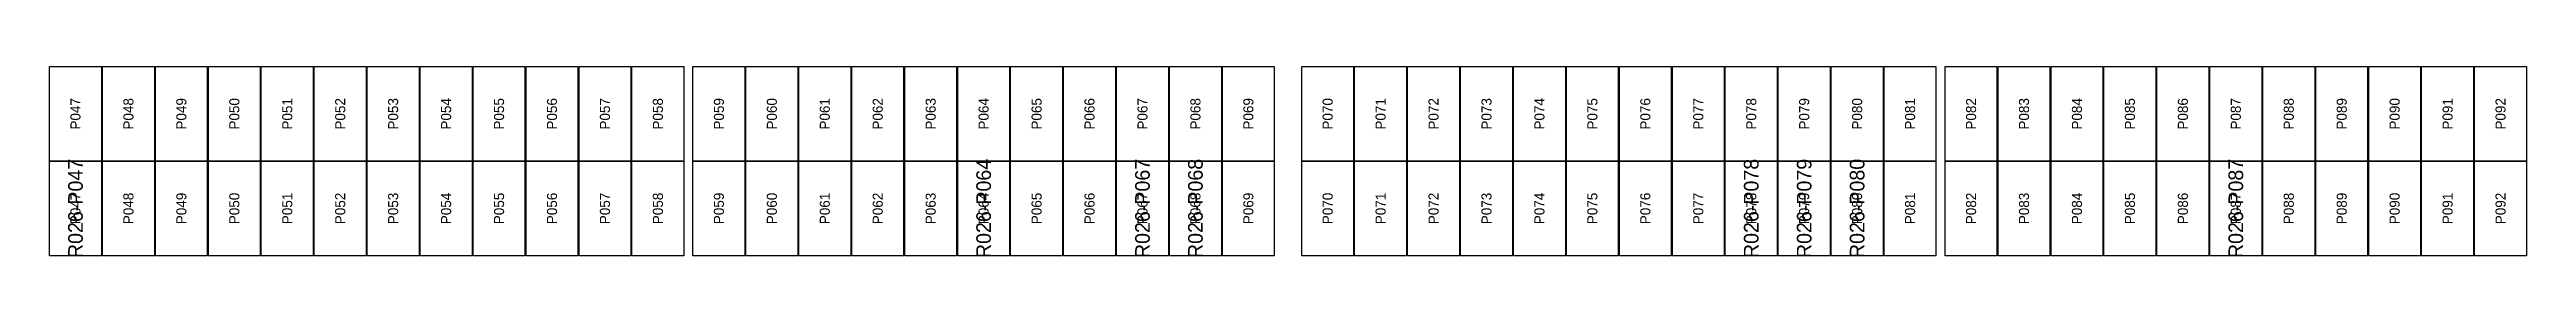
# Model space of a CAD drawing. Extents: x 296295 to 296770, y 651564 to 652121.
# Drawn here: x 296409 to 296463.1, y 652019.2 to 652023.3 of the extents above; entities that cross this region are included whole.
import ezdxf
from ezdxf.enums import TextEntityAlignment as Align

# ---------------------------------------------------------------- set-up
doc = ezdxf.new("R2010")
doc.units = 0

msp = doc.modelspace()

# ---------------------------------------------------------------- texts
at = {"layer": 'DEFECT_LABELS'}
for s, p in [('R026-P047', (296409.526, 652020.204)), ('R026-P064', (296429.388, 652020.204)), ('R026-P067', (296432.862, 652020.204)), ('R026-P068', (296434.02, 652020.204)), ('R026-P078', (296446.176, 652020.204)), ('R026-P079', (296447.334, 652020.204)), ('R026-P080', (296448.492, 652020.204)), ('R026-P087', (296456.774, 652020.204))]:
    msp.add_text(s, height=0.32, rotation=90, dxfattribs=at).set_placement(p, align=Align.MIDDLE_CENTER)
at = {"layer": 'PANEL_POSITION'}
for s, p in [('P047', (296409.526, 652022.267)), ('P048', (296410.684, 652022.267)), ('P049', (296411.842, 652022.267)), ('P050', (296413, 652022.267)), ('P051', (296414.158, 652022.267)), ('P052', (296415.316, 652022.267)), ('P053', (296416.474, 652022.267)), ('P054', (296417.632, 652022.267)), ('P055', (296418.79, 652022.267)), ('P056', (296419.948, 652022.267)), ('P057', (296421.106, 652022.267)), ('P058', (296422.264, 652022.267)), ('P059', (296423.598, 652022.267)), ('P060', (296424.756, 652022.267)), ('P061', (296425.914, 652022.267)), ('P062', (296427.072, 652022.267)), ('P063', (296428.23, 652022.267)), ('P064', (296429.388, 652022.267)), ('P065', (296430.546, 652022.267)), ('P066', (296431.704, 652022.267)), ('P067', (296432.862, 652022.267)), ('P068', (296434.02, 652022.267)), ('P069', (296435.178, 652022.267)), ('P070', (296436.912, 652022.267)), ('P071', (296438.07, 652022.267)), ('P072', (296439.228, 652022.267)), ('P073', (296440.386, 652022.267)), ('P074', (296441.544, 652022.267)), ('P075', (296442.702, 652022.267)), ('P076', (296443.86, 652022.267)), ('P077', (296445.018, 652022.267)), ('P078', (296446.176, 652022.267)), ('P079', (296447.334, 652022.267)), ('P080', (296448.492, 652022.267)), ('P081', (296449.65, 652022.267)), ('P082', (296450.984, 652022.267)), ('P083', (296452.142, 652022.267)), ('P084', (296453.3, 652022.267)), ('P085', (296454.458, 652022.267)), ('P086', (296455.616, 652022.267)), ('P087', (296456.774, 652022.267)), ('P088', (296457.932, 652022.267)), ('P089', (296459.09, 652022.267)), ('P090', (296460.248, 652022.267)), ('P091', (296461.406, 652022.267)), ('P092', (296462.564, 652022.267)), ('P047', (296409.526, 652020.204)), ('P048', (296410.684, 652020.204)), ('P049', (296411.842, 652020.204)), ('P050', (296413, 652020.204)), ('P051', (296414.158, 652020.204)), ('P052', (296415.316, 652020.204)), ('P053', (296416.474, 652020.204)), ('P054', (296417.632, 652020.204)), ('P055', (296418.79, 652020.204)), ('P056', (296419.948, 652020.204)), ('P057', (296421.106, 652020.204)), ('P058', (296422.264, 652020.204)), ('P059', (296423.598, 652020.204)), ('P060', (296424.756, 652020.204)), ('P061', (296425.914, 652020.204)), ('P062', (296427.072, 652020.204)), ('P063', (296428.23, 652020.204)), ('P064', (296429.388, 652020.204)), ('P065', (296430.546, 652020.204)), ('P066', (296431.704, 652020.204)), ('P067', (296432.862, 652020.204)), ('P068', (296434.02, 652020.204)), ('P069', (296435.178, 652020.204)), ('P070', (296436.912, 652020.204)), ('P071', (296438.07, 652020.204)), ('P072', (296439.228, 652020.204)), ('P073', (296440.386, 652020.204)), ('P074', (296441.544, 652020.204)), ('P075', (296442.702, 652020.204)), ('P076', (296443.86, 652020.204)), ('P077', (296445.018, 652020.204)), ('P078', (296446.176, 652020.204)), ('P079', (296447.334, 652020.204)), ('P080', (296448.492, 652020.204)), ('P081', (296449.65, 652020.204)), ('P082', (296450.984, 652020.204)), ('P083', (296452.142, 652020.204)), ('P084', (296453.3, 652020.204)), ('P085', (296454.458, 652020.204)), ('P086', (296455.616, 652020.204)), ('P087', (296456.774, 652020.204)), ('P088', (296457.932, 652020.204)), ('P089', (296459.09, 652020.204)), ('P090', (296460.248, 652020.204)), ('P091', (296461.406, 652020.204)), ('P092', (296462.564, 652020.204))]:
    msp.add_text(s, height=0.22, rotation=90, dxfattribs=at).set_placement(p, align=Align.MIDDLE_CENTER)

# ---------------------------------------------------------------- linework, layer by layer
at = {"layer": 'DEFECTIVE_PANELS'}
for points in [[(296408.959, 652021.236), (296410.093, 652021.236), (296410.093, 652019.173), (296408.959, 652019.173)], [(296428.821, 652021.236), (296429.955, 652021.236), (296429.955, 652019.173), (296428.821, 652019.173)], [(296432.295, 652021.236), (296433.429, 652021.236), (296433.429, 652019.173), (296432.295, 652019.173)], [(296433.453, 652021.236), (296434.587, 652021.236), (296434.587, 652019.173), (296433.453, 652019.173)], [(296445.609, 652021.236), (296446.743, 652021.236), (296446.743, 652019.173), (296445.609, 652019.173)], [(296446.767, 652021.236), (296447.901, 652021.236), (296447.901, 652019.173), (296446.767, 652019.173)], [(296447.925, 652021.236), (296449.059, 652021.236), (296449.059, 652019.173), (296447.925, 652019.173)], [(296456.207, 652021.236), (296457.341, 652021.236), (296457.341, 652019.173), (296456.207, 652019.173)]]:
    msp.add_lwpolyline(points, close=True, dxfattribs=at)
at = {"layer": 'PANELS_MASTER'}
for points in [[(296408.959, 652023.299), (296410.093, 652023.299), (296410.093, 652021.236), (296408.959, 652021.236)], [(296410.117, 652023.299), (296411.251, 652023.299), (296411.251, 652021.236), (296410.117, 652021.236)], [(296411.275, 652023.299), (296412.409, 652023.299), (296412.409, 652021.236), (296411.275, 652021.236)], [(296412.433, 652023.299), (296413.567, 652023.299), (296413.567, 652021.236), (296412.433, 652021.236)], [(296413.591, 652023.299), (296414.725, 652023.299), (296414.725, 652021.236), (296413.591, 652021.236)], [(296414.749, 652023.299), (296415.883, 652023.299), (296415.883, 652021.236), (296414.749, 652021.236)], [(296415.907, 652023.299), (296417.041, 652023.299), (296417.041, 652021.236), (296415.907, 652021.236)], [(296417.065, 652023.299), (296418.199, 652023.299), (296418.199, 652021.236), (296417.065, 652021.236)], [(296418.223, 652023.299), (296419.357, 652023.299), (296419.357, 652021.236), (296418.223, 652021.236)], [(296419.381, 652023.299), (296420.515, 652023.299), (296420.515, 652021.236), (296419.381, 652021.236)], [(296420.539, 652023.299), (296421.673, 652023.299), (296421.673, 652021.236), (296420.539, 652021.236)], [(296421.697, 652023.299), (296422.831, 652023.299), (296422.831, 652021.236), (296421.697, 652021.236)], [(296423.031, 652023.299), (296424.165, 652023.299), (296424.165, 652021.236), (296423.031, 652021.236)], [(296424.189, 652023.299), (296425.323, 652023.299), (296425.323, 652021.236), (296424.189, 652021.236)], [(296425.347, 652023.299), (296426.481, 652023.299), (296426.481, 652021.236), (296425.347, 652021.236)], [(296426.505, 652023.299), (296427.639, 652023.299), (296427.639, 652021.236), (296426.505, 652021.236)], [(296427.663, 652023.299), (296428.797, 652023.299), (296428.797, 652021.236), (296427.663, 652021.236)], [(296428.821, 652023.299), (296429.955, 652023.299), (296429.955, 652021.236), (296428.821, 652021.236)], [(296429.979, 652023.299), (296431.113, 652023.299), (296431.113, 652021.236), (296429.979, 652021.236)], [(296431.137, 652023.299), (296432.271, 652023.299), (296432.271, 652021.236), (296431.137, 652021.236)], [(296432.295, 652023.299), (296433.429, 652023.299), (296433.429, 652021.236), (296432.295, 652021.236)], [(296433.453, 652023.299), (296434.587, 652023.299), (296434.587, 652021.236), (296433.453, 652021.236)], [(296434.611, 652023.299), (296435.745, 652023.299), (296435.745, 652021.236), (296434.611, 652021.236)], [(296436.345, 652023.299), (296437.479, 652023.299), (296437.479, 652021.236), (296436.345, 652021.236)], [(296437.503, 652023.299), (296438.637, 652023.299), (296438.637, 652021.236), (296437.503, 652021.236)], [(296438.661, 652023.299), (296439.795, 652023.299), (296439.795, 652021.236), (296438.661, 652021.236)], [(296439.819, 652023.299), (296440.953, 652023.299), (296440.953, 652021.236), (296439.819, 652021.236)], [(296440.977, 652023.299), (296442.111, 652023.299), (296442.111, 652021.236), (296440.977, 652021.236)], [(296442.135, 652023.299), (296443.269, 652023.299), (296443.269, 652021.236), (296442.135, 652021.236)], [(296443.293, 652023.299), (296444.427, 652023.299), (296444.427, 652021.236), (296443.293, 652021.236)], [(296444.451, 652023.299), (296445.585, 652023.299), (296445.585, 652021.236), (296444.451, 652021.236)], [(296445.609, 652023.299), (296446.743, 652023.299), (296446.743, 652021.236), (296445.609, 652021.236)], [(296446.767, 652023.299), (296447.901, 652023.299), (296447.901, 652021.236), (296446.767, 652021.236)], [(296447.925, 652023.299), (296449.059, 652023.299), (296449.059, 652021.236), (296447.925, 652021.236)], [(296449.083, 652023.299), (296450.217, 652023.299), (296450.217, 652021.236), (296449.083, 652021.236)], [(296450.417, 652023.299), (296451.551, 652023.299), (296451.551, 652021.236), (296450.417, 652021.236)], [(296451.575, 652023.299), (296452.709, 652023.299), (296452.709, 652021.236), (296451.575, 652021.236)], [(296452.733, 652023.299), (296453.867, 652023.299), (296453.867, 652021.236), (296452.733, 652021.236)], [(296453.891, 652023.299), (296455.025, 652023.299), (296455.025, 652021.236), (296453.891, 652021.236)], [(296455.049, 652023.299), (296456.183, 652023.299), (296456.183, 652021.236), (296455.049, 652021.236)], [(296456.207, 652023.299), (296457.341, 652023.299), (296457.341, 652021.236), (296456.207, 652021.236)], [(296457.365, 652023.299), (296458.499, 652023.299), (296458.499, 652021.236), (296457.365, 652021.236)], [(296458.523, 652023.299), (296459.657, 652023.299), (296459.657, 652021.236), (296458.523, 652021.236)], [(296459.681, 652023.299), (296460.815, 652023.299), (296460.815, 652021.236), (296459.681, 652021.236)], [(296460.839, 652023.299), (296461.973, 652023.299), (296461.973, 652021.236), (296460.839, 652021.236)], [(296461.997, 652023.299), (296463.131, 652023.299), (296463.131, 652021.236), (296461.997, 652021.236)], [(296410.117, 652021.236), (296411.251, 652021.236), (296411.251, 652019.173), (296410.117, 652019.173)], [(296411.275, 652021.236), (296412.409, 652021.236), (296412.409, 652019.173), (296411.275, 652019.173)], [(296412.433, 652021.236), (296413.567, 652021.236), (296413.567, 652019.173), (296412.433, 652019.173)], [(296413.591, 652021.236), (296414.725, 652021.236), (296414.725, 652019.173), (296413.591, 652019.173)], [(296414.749, 652021.236), (296415.883, 652021.236), (296415.883, 652019.173), (296414.749, 652019.173)], [(296415.907, 652021.236), (296417.041, 652021.236), (296417.041, 652019.173), (296415.907, 652019.173)], [(296417.065, 652021.236), (296418.199, 652021.236), (296418.199, 652019.173), (296417.065, 652019.173)], [(296418.223, 652021.236), (296419.357, 652021.236), (296419.357, 652019.173), (296418.223, 652019.173)], [(296419.381, 652021.236), (296420.515, 652021.236), (296420.515, 652019.173), (296419.381, 652019.173)], [(296420.539, 652021.236), (296421.673, 652021.236), (296421.673, 652019.173), (296420.539, 652019.173)], [(296421.697, 652021.236), (296422.831, 652021.236), (296422.831, 652019.173), (296421.697, 652019.173)], [(296423.031, 652021.236), (296424.165, 652021.236), (296424.165, 652019.173), (296423.031, 652019.173)], [(296424.189, 652021.236), (296425.323, 652021.236), (296425.323, 652019.173), (296424.189, 652019.173)], [(296425.347, 652021.236), (296426.481, 652021.236), (296426.481, 652019.173), (296425.347, 652019.173)], [(296426.505, 652021.236), (296427.639, 652021.236), (296427.639, 652019.173), (296426.505, 652019.173)], [(296427.663, 652021.236), (296428.797, 652021.236), (296428.797, 652019.173), (296427.663, 652019.173)], [(296429.979, 652021.236), (296431.113, 652021.236), (296431.113, 652019.173), (296429.979, 652019.173)], [(296431.137, 652021.236), (296432.271, 652021.236), (296432.271, 652019.173), (296431.137, 652019.173)], [(296434.611, 652021.236), (296435.745, 652021.236), (296435.745, 652019.173), (296434.611, 652019.173)], [(296436.345, 652021.236), (296437.479, 652021.236), (296437.479, 652019.173), (296436.345, 652019.173)], [(296437.503, 652021.236), (296438.637, 652021.236), (296438.637, 652019.173), (296437.503, 652019.173)], [(296438.661, 652021.236), (296439.795, 652021.236), (296439.795, 652019.173), (296438.661, 652019.173)], [(296439.819, 652021.236), (296440.953, 652021.236), (296440.953, 652019.173), (296439.819, 652019.173)], [(296440.977, 652021.236), (296442.111, 652021.236), (296442.111, 652019.173), (296440.977, 652019.173)], [(296442.135, 652021.236), (296443.269, 652021.236), (296443.269, 652019.173), (296442.135, 652019.173)], [(296443.293, 652021.236), (296444.427, 652021.236), (296444.427, 652019.173), (296443.293, 652019.173)], [(296444.451, 652021.236), (296445.585, 652021.236), (296445.585, 652019.173), (296444.451, 652019.173)], [(296449.083, 652021.236), (296450.217, 652021.236), (296450.217, 652019.173), (296449.083, 652019.173)], [(296450.417, 652021.236), (296451.551, 652021.236), (296451.551, 652019.173), (296450.417, 652019.173)], [(296451.575, 652021.236), (296452.709, 652021.236), (296452.709, 652019.173), (296451.575, 652019.173)], [(296452.733, 652021.236), (296453.867, 652021.236), (296453.867, 652019.173), (296452.733, 652019.173)], [(296453.891, 652021.236), (296455.025, 652021.236), (296455.025, 652019.173), (296453.891, 652019.173)], [(296455.049, 652021.236), (296456.183, 652021.236), (296456.183, 652019.173), (296455.049, 652019.173)], [(296457.365, 652021.236), (296458.499, 652021.236), (296458.499, 652019.173), (296457.365, 652019.173)], [(296458.523, 652021.236), (296459.657, 652021.236), (296459.657, 652019.173), (296458.523, 652019.173)], [(296459.681, 652021.236), (296460.815, 652021.236), (296460.815, 652019.173), (296459.681, 652019.173)], [(296460.839, 652021.236), (296461.973, 652021.236), (296461.973, 652019.173), (296460.839, 652019.173)], [(296461.997, 652021.236), (296463.131, 652021.236), (296463.131, 652019.173), (296461.997, 652019.173)]]:
    msp.add_lwpolyline(points, close=True, dxfattribs=at)

msp.set_redraw_order([(e.dxf.handle, doc.entitydb.next_handle()) for e in msp.query("TEXT MTEXT ATTDEF DIMENSION ARC_DIMENSION")])  # texts and dimensions are drawn at this point

doc.saveas('drawing.dxf')
